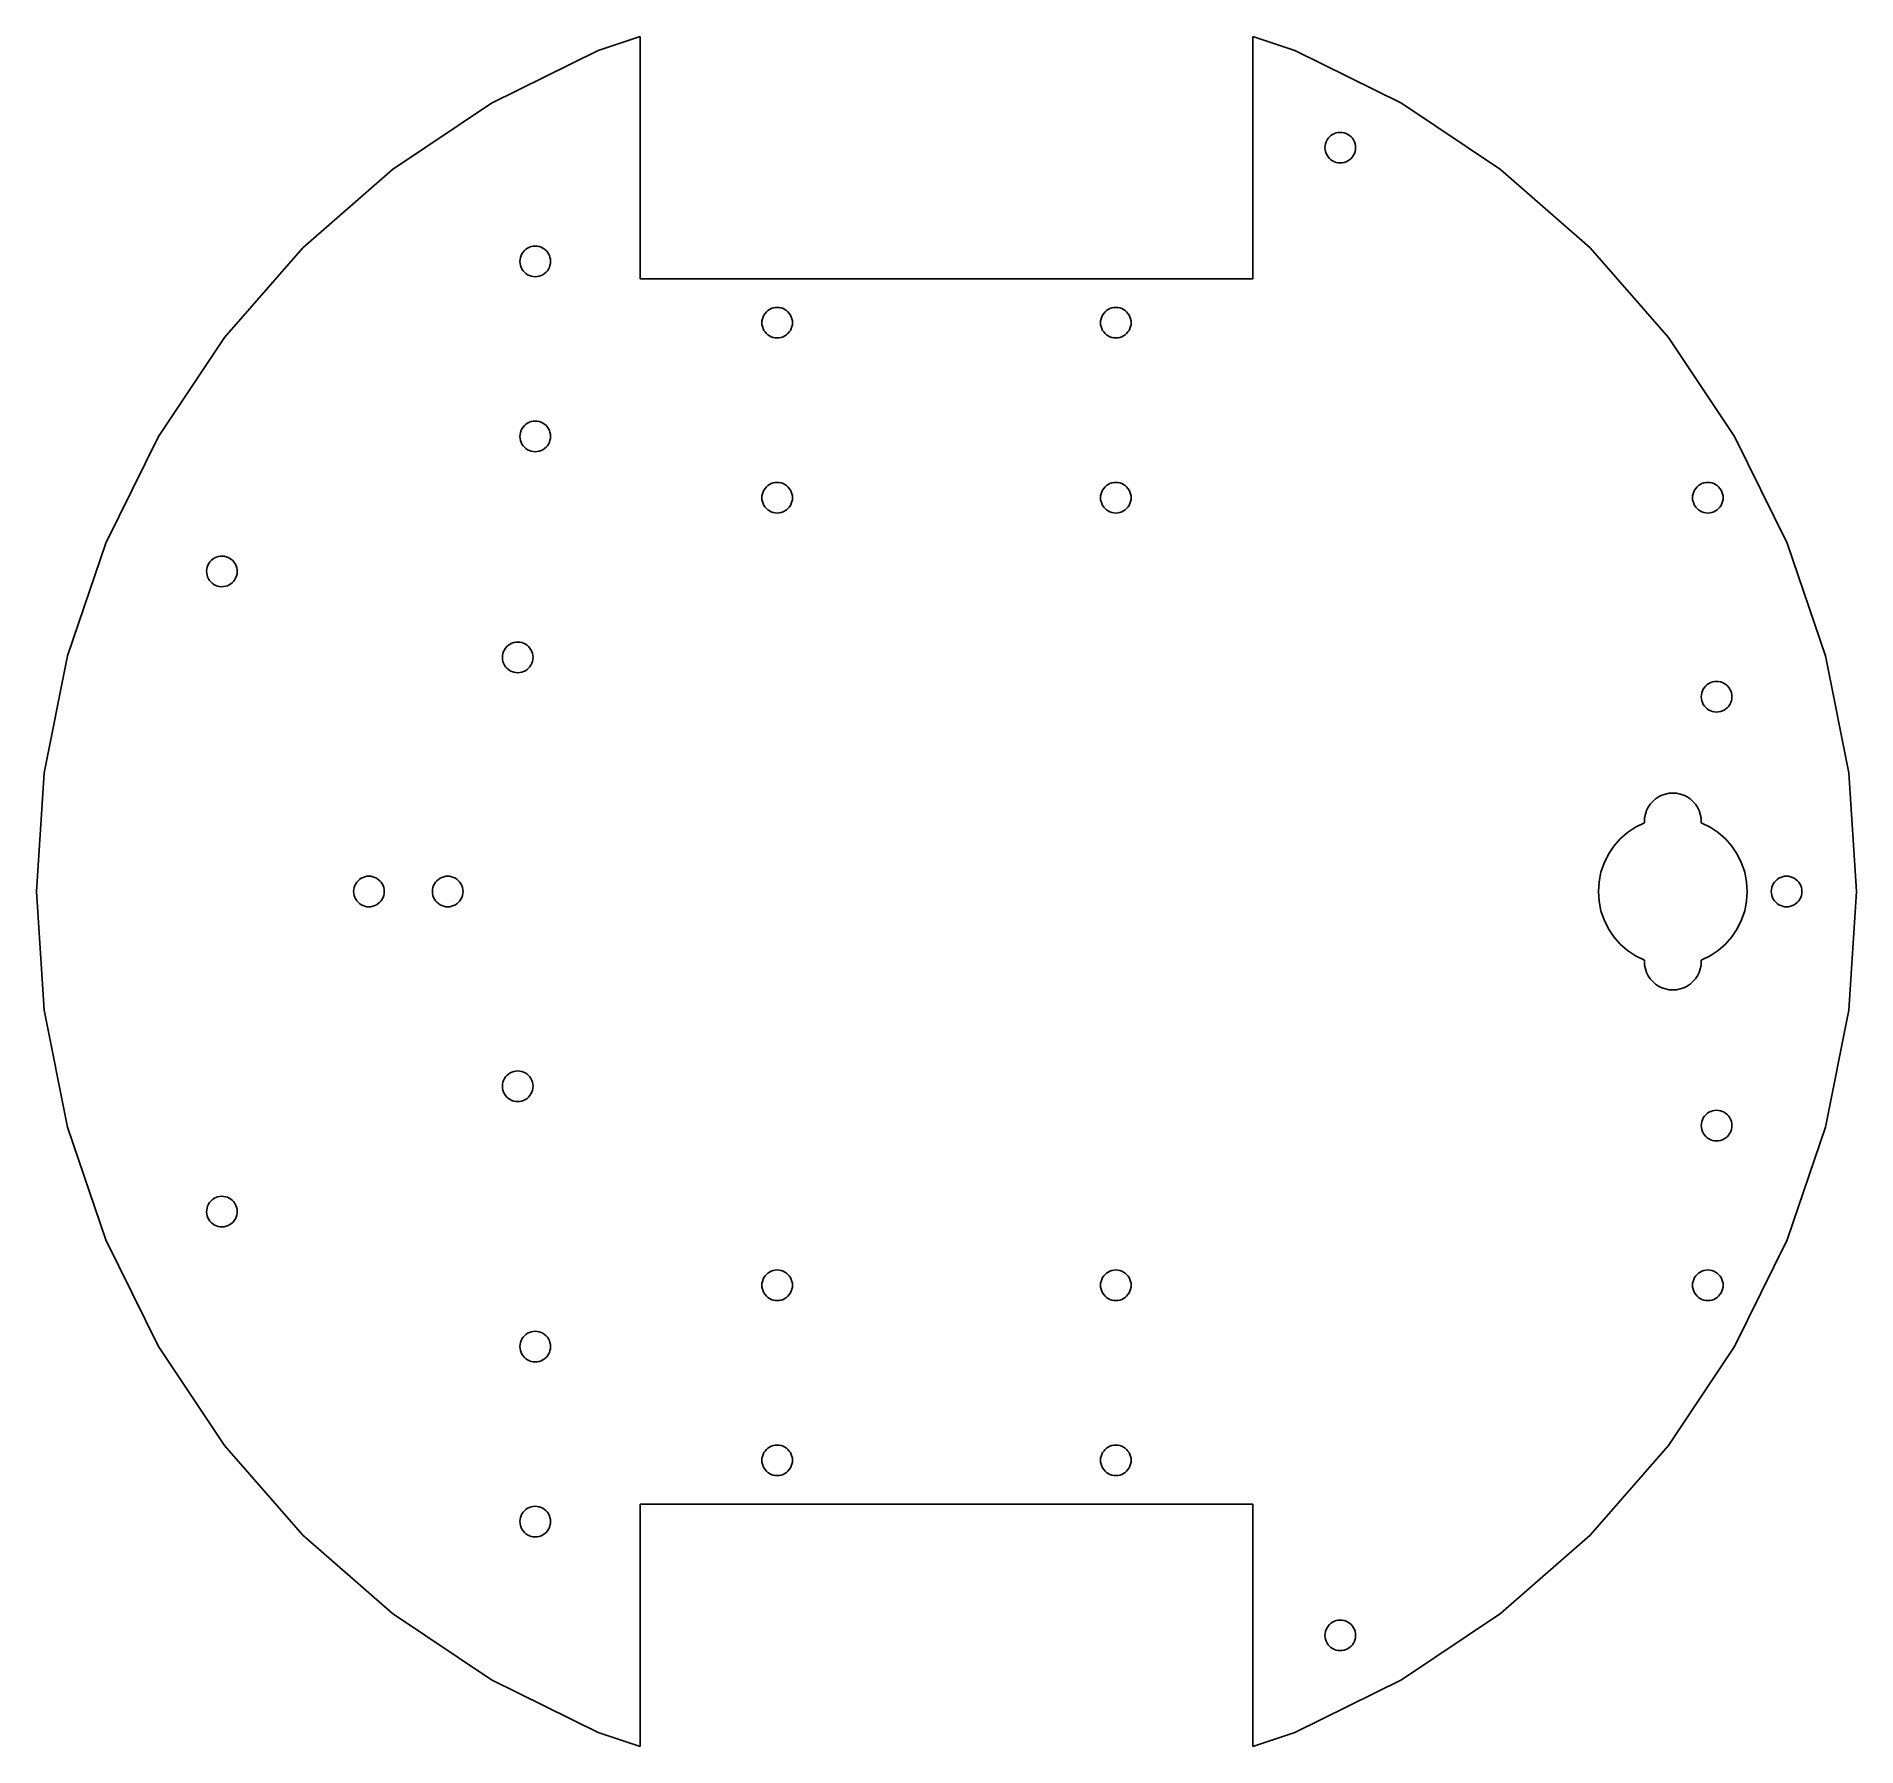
# Model space of a CAD drawing. Header units: metres. Extents: x -104 to 104, y -98 to 98.
import ezdxf

# ---------------------------------------------------------------- set-up
doc = ezdxf.new("R2010")
doc.units = ezdxf.units.M

msp = doc.modelspace()

# ---------------------------------------------------------------- linework, layer by layer
for p, q in [((-39.7991, 96.0835), (-52, 90.0666)), ((-35, 97.7125), (-39.7991, 96.0835)), ((-35, 70), (-35, 97.7125)), ((39.7991, 96.0835), (35, 97.7125)), ((35, 97.7125), (35, 70)), ((52, 90.0666), (39.7991, 96.0835)), ((-52, 90.0666), (-63.3112, 82.5087)), ((63.3112, 82.5087), (52, 90.0666)), ((43.265, 85.2284), (43.3096, 85.4529)), ((43.3096, 85.4529), (43.3832, 85.6697)), ((43.3832, 85.6697), (43.4845, 85.875)), ((43.4845, 85.875), (43.6116, 86.0653)), ((43.6116, 86.0653), (43.7626, 86.2374)), ((43.7626, 86.2374), (43.9347, 86.3884)), ((43.9347, 86.3884), (44.125, 86.5155)), ((44.125, 86.5155), (44.3303, 86.6168)), ((44.3303, 86.6168), (44.5471, 86.6904)), ((44.5471, 86.6904), (44.7716, 86.735)), ((44.7716, 86.735), (45, 86.75)), ((45, 86.75), (45.2284, 86.735)), ((45.2284, 86.735), (45.4529, 86.6904)), ((45.4529, 86.6904), (45.6697, 86.6168)), ((45.6697, 86.6168), (45.875, 86.5155)), ((45.875, 86.5155), (46.0653, 86.3884)), ((46.0653, 86.3884), (46.2374, 86.2374)), ((46.2374, 86.2374), (46.3884, 86.0653)), ((46.3884, 86.0653), (46.5155, 85.875)), ((46.5155, 85.875), (46.6168, 85.6697)), ((46.6168, 85.6697), (46.6904, 85.4529)), ((46.6904, 85.4529), (46.735, 85.2284)), ((43.25, 85), (43.265, 85.2284)), ((43.265, 84.7716), (43.25, 85)), ((43.3096, 84.5471), (43.265, 84.7716)), ((43.3832, 84.3303), (43.3096, 84.5471)), ((43.4845, 84.125), (43.3832, 84.3303)), ((43.6116, 83.9347), (43.4845, 84.125)), ((43.7626, 83.7626), (43.6116, 83.9347)), ((43.9347, 83.6116), (43.7626, 83.7626)), ((44.125, 83.4845), (43.9347, 83.6116)), ((44.3303, 83.3832), (44.125, 83.4845)), ((44.5471, 83.3096), (44.3303, 83.3832)), ((44.7716, 83.265), (44.5471, 83.3096)), ((45, 83.25), (44.7716, 83.265)), ((45.2284, 83.265), (45, 83.25)), ((45.4529, 83.3096), (45.2284, 83.265)), ((45.6697, 83.3832), (45.4529, 83.3096)), ((45.875, 83.4845), (45.6697, 83.3832)), ((46.0653, 83.6116), (45.875, 83.4845)), ((46.2374, 83.7626), (46.0653, 83.6116)), ((46.3884, 83.9347), (46.2374, 83.7626)), ((46.5155, 84.125), (46.3884, 83.9347)), ((46.6168, 84.3303), (46.5155, 84.125)), ((46.6904, 84.5471), (46.6168, 84.3303)), ((46.735, 84.7716), (46.6904, 84.5471)), ((46.735, 85.2284), (46.75, 85)), ((46.75, 85), (46.735, 84.7716)), ((-63.3112, 82.5087), (-73.5391, 73.5391)), ((73.5391, 73.5391), (63.3112, 82.5087)), ((-73.5391, 73.5391), (-82.5087, 63.3112)), ((-48.6168, 72.6697), (-48.5155, 72.875)), ((-48.5155, 72.875), (-48.3884, 73.0653)), ((-48.3884, 73.0653), (-48.2374, 73.2374)), ((-48.2374, 73.2374), (-48.0653, 73.3884)), ((-48.0653, 73.3884), (-47.875, 73.5155)), ((-47.875, 73.5155), (-47.6697, 73.6168)), ((-47.6697, 73.6168), (-47.4529, 73.6904)), ((-47.4529, 73.6904), (-47.2284, 73.735)), ((-47.2284, 73.735), (-47, 73.75)), ((-47, 73.75), (-46.7716, 73.735)), ((-46.7716, 73.735), (-46.5471, 73.6904)), ((-46.5471, 73.6904), (-46.3303, 73.6168)), ((-46.3303, 73.6168), (-46.125, 73.5155)), ((-46.125, 73.5155), (-45.9347, 73.3884)), ((-45.9347, 73.3884), (-45.7626, 73.2374)), ((-45.7626, 73.2374), (-45.6116, 73.0653)), ((-45.6116, 73.0653), (-45.4845, 72.875)), ((-45.4845, 72.875), (-45.3832, 72.6697)), ((82.5087, 63.3112), (73.5391, 73.5391)), ((-48.75, 72), (-48.735, 72.2284)), ((-48.735, 71.7716), (-48.75, 72)), ((-48.735, 72.2284), (-48.6904, 72.4529)), ((-48.6904, 71.5471), (-48.735, 71.7716)), ((-48.6904, 72.4529), (-48.6168, 72.6697)), ((-48.6168, 71.3303), (-48.6904, 71.5471)), ((-48.5155, 71.125), (-48.6168, 71.3303)), ((-48.3884, 70.9347), (-48.5155, 71.125)), ((-48.2374, 70.7626), (-48.3884, 70.9347)), ((-48.0653, 70.6116), (-48.2374, 70.7626)), ((-45.7626, 70.7626), (-45.9347, 70.6116)), ((-45.6116, 70.9347), (-45.7626, 70.7626)), ((-45.4845, 71.125), (-45.6116, 70.9347)), ((-45.3832, 71.3303), (-45.4845, 71.125)), ((-45.3832, 72.6697), (-45.3096, 72.4529)), ((-45.3096, 71.5471), (-45.3832, 71.3303)), ((-45.3096, 72.4529), (-45.265, 72.2284)), ((-45.265, 71.7716), (-45.3096, 71.5471)), ((-45.265, 72.2284), (-45.25, 72)), ((-45.25, 72), (-45.265, 71.7716)), ((-47.875, 70.4845), (-48.0653, 70.6116)), ((-47.6697, 70.3832), (-47.875, 70.4845)), ((-47.4529, 70.3096), (-47.6697, 70.3832)), ((-47.2284, 70.265), (-47.4529, 70.3096)), ((-47, 70.25), (-47.2284, 70.265)), ((-46.7716, 70.265), (-47, 70.25)), ((-46.5471, 70.3096), (-46.7716, 70.265)), ((-46.3303, 70.3832), (-46.5471, 70.3096)), ((-46.125, 70.4845), (-46.3303, 70.3832)), ((-45.9347, 70.6116), (-46.125, 70.4845)), ((35, 70), (-35, 70)), ((-20.225, 66.5155), (-20.0197, 66.6168)), ((-20.0197, 66.6168), (-19.8029, 66.6904)), ((-19.8029, 66.6904), (-19.5784, 66.735)), ((-19.5784, 66.735), (-19.35, 66.75)), ((-19.35, 66.75), (-19.1216, 66.735)), ((-19.1216, 66.735), (-18.8971, 66.6904)), ((-18.8971, 66.6904), (-18.6803, 66.6168)), ((-18.6803, 66.6168), (-18.475, 66.5155)), ((18.475, 66.5155), (18.6803, 66.6168)), ((18.6803, 66.6168), (18.8971, 66.6904)), ((18.8971, 66.6904), (19.1216, 66.735)), ((19.1216, 66.735), (19.35, 66.75)), ((19.35, 66.75), (19.5784, 66.735)), ((19.5784, 66.735), (19.8029, 66.6904)), ((19.8029, 66.6904), (20.0197, 66.6168)), ((20.0197, 66.6168), (20.225, 66.5155)), ((-21.1, 65), (-21.085, 65.2284)), ((-21.085, 64.7716), (-21.1, 65)), ((-21.085, 65.2284), (-21.0404, 65.4529)), ((-21.0404, 64.5471), (-21.085, 64.7716)), ((-21.0404, 65.4529), (-20.9668, 65.6697)), ((-20.9668, 64.3303), (-21.0404, 64.5471)), ((-20.9668, 65.6697), (-20.8655, 65.875)), ((-20.8655, 65.875), (-20.7384, 66.0653)), ((-20.7384, 66.0653), (-20.5874, 66.2374)), ((-20.5874, 66.2374), (-20.4153, 66.3884)), ((-20.4153, 66.3884), (-20.225, 66.5155)), ((-18.475, 66.5155), (-18.2847, 66.3884)), ((-18.2847, 66.3884), (-18.1126, 66.2374)), ((-18.1126, 66.2374), (-17.9616, 66.0653)), ((-17.9616, 66.0653), (-17.8345, 65.875)), ((-17.8345, 65.875), (-17.7332, 65.6697)), ((-17.7332, 65.6697), (-17.6596, 65.4529)), ((-17.6596, 64.5471), (-17.7332, 64.3303)), ((-17.6596, 65.4529), (-17.615, 65.2284)), ((-17.615, 64.7716), (-17.6596, 64.5471)), ((-17.615, 65.2284), (-17.6, 65)), ((-17.6, 65), (-17.615, 64.7716)), ((17.6, 65), (17.615, 65.2284)), ((17.615, 64.7716), (17.6, 65)), ((17.615, 65.2284), (17.6596, 65.4529)), ((17.6596, 64.5471), (17.615, 64.7716)), ((17.6596, 65.4529), (17.7332, 65.6697)), ((17.7332, 64.3303), (17.6596, 64.5471)), ((17.7332, 65.6697), (17.8345, 65.875)), ((17.8345, 65.875), (17.9616, 66.0653)), ((17.9616, 66.0653), (18.1126, 66.2374)), ((18.1126, 66.2374), (18.2847, 66.3884)), ((18.2847, 66.3884), (18.475, 66.5155)), ((20.225, 66.5155), (20.4153, 66.3884)), ((20.4153, 66.3884), (20.5874, 66.2374)), ((20.5874, 66.2374), (20.7384, 66.0653)), ((20.7384, 66.0653), (20.8655, 65.875)), ((20.8655, 65.875), (20.9668, 65.6697)), ((20.9668, 65.6697), (21.0404, 65.4529)), ((21.0404, 64.5471), (20.9668, 64.3303)), ((21.0404, 65.4529), (21.085, 65.2284)), ((21.085, 64.7716), (21.0404, 64.5471)), ((21.085, 65.2284), (21.1, 65)), ((21.1, 65), (21.085, 64.7716)), ((-82.5087, 63.3112), (-90.0666, 52)), ((-20.8655, 64.125), (-20.9668, 64.3303)), ((-20.7384, 63.9347), (-20.8655, 64.125)), ((-20.5874, 63.7626), (-20.7384, 63.9347)), ((-20.4153, 63.6116), (-20.5874, 63.7626)), ((-20.225, 63.4845), (-20.4153, 63.6116)), ((-20.0197, 63.3832), (-20.225, 63.4845)), ((-19.8029, 63.3096), (-20.0197, 63.3832)), ((-19.5784, 63.265), (-19.8029, 63.3096)), ((-19.35, 63.25), (-19.5784, 63.265)), ((-19.1216, 63.265), (-19.35, 63.25)), ((-18.8971, 63.3096), (-19.1216, 63.265)), ((-18.6803, 63.3832), (-18.8971, 63.3096)), ((-18.475, 63.4845), (-18.6803, 63.3832)), ((-18.2847, 63.6116), (-18.475, 63.4845)), ((-18.1126, 63.7626), (-18.2847, 63.6116)), ((-17.9616, 63.9347), (-18.1126, 63.7626)), ((-17.8345, 64.125), (-17.9616, 63.9347)), ((-17.7332, 64.3303), (-17.8345, 64.125)), ((17.8345, 64.125), (17.7332, 64.3303)), ((17.9616, 63.9347), (17.8345, 64.125)), ((18.1126, 63.7626), (17.9616, 63.9347)), ((18.2847, 63.6116), (18.1126, 63.7626)), ((18.475, 63.4845), (18.2847, 63.6116)), ((18.6803, 63.3832), (18.475, 63.4845)), ((18.8971, 63.3096), (18.6803, 63.3832)), ((19.1216, 63.265), (18.8971, 63.3096)), ((19.35, 63.25), (19.1216, 63.265)), ((19.5784, 63.265), (19.35, 63.25)), ((19.8029, 63.3096), (19.5784, 63.265)), ((20.0197, 63.3832), (19.8029, 63.3096)), ((20.225, 63.4845), (20.0197, 63.3832)), ((20.4153, 63.6116), (20.225, 63.4845)), ((20.5874, 63.7626), (20.4153, 63.6116)), ((20.7384, 63.9347), (20.5874, 63.7626)), ((20.8655, 64.125), (20.7384, 63.9347)), ((20.9668, 64.3303), (20.8655, 64.125)), ((90.0666, 52), (82.5087, 63.3112)), ((-90.0666, 52), (-96.0835, 39.7991)), ((-48.75, 52), (-48.735, 52.2284)), ((-48.735, 51.7716), (-48.75, 52)), ((-48.735, 52.2284), (-48.6904, 52.4529)), ((-48.6904, 52.4529), (-48.6168, 52.6697)), ((-48.6168, 52.6697), (-48.5155, 52.875)), ((-48.5155, 52.875), (-48.3884, 53.0653)), ((-48.3884, 53.0653), (-48.2374, 53.2374)), ((-48.2374, 53.2374), (-48.0653, 53.3884)), ((-48.0653, 53.3884), (-47.875, 53.5155)), ((-47.875, 53.5155), (-47.6697, 53.6168)), ((-47.6697, 53.6168), (-47.4529, 53.6904)), ((-47.4529, 53.6904), (-47.2284, 53.735)), ((-47.2284, 53.735), (-47, 53.75)), ((-47, 53.75), (-46.7716, 53.735)), ((-46.7716, 53.735), (-46.5471, 53.6904)), ((-46.5471, 53.6904), (-46.3303, 53.6168)), ((-46.3303, 53.6168), (-46.125, 53.5155)), ((-46.125, 53.5155), (-45.9347, 53.3884)), ((-45.9347, 53.3884), (-45.7626, 53.2374)), ((-45.7626, 53.2374), (-45.6116, 53.0653)), ((-45.6116, 53.0653), (-45.4845, 52.875)), ((-45.4845, 52.875), (-45.3832, 52.6697)), ((-45.3832, 52.6697), (-45.3096, 52.4529)), ((-45.3096, 52.4529), (-45.265, 52.2284)), ((-45.265, 52.2284), (-45.25, 52)), ((-45.25, 52), (-45.265, 51.7716)), ((96.0835, 39.7991), (90.0666, 52)), ((-48.6904, 51.5471), (-48.735, 51.7716)), ((-48.6168, 51.3303), (-48.6904, 51.5471)), ((-48.5155, 51.125), (-48.6168, 51.3303)), ((-48.3884, 50.9347), (-48.5155, 51.125)), ((-48.2374, 50.7626), (-48.3884, 50.9347)), ((-48.0653, 50.6116), (-48.2374, 50.7626)), ((-47.875, 50.4845), (-48.0653, 50.6116)), ((-47.6697, 50.3832), (-47.875, 50.4845)), ((-47.4529, 50.3096), (-47.6697, 50.3832)), ((-47.2284, 50.265), (-47.4529, 50.3096)), ((-47, 50.25), (-47.2284, 50.265)), ((-46.7716, 50.265), (-47, 50.25)), ((-46.5471, 50.3096), (-46.7716, 50.265)), ((-46.3303, 50.3832), (-46.5471, 50.3096)), ((-46.125, 50.4845), (-46.3303, 50.3832)), ((-45.9347, 50.6116), (-46.125, 50.4845)), ((-45.7626, 50.7626), (-45.9347, 50.6116)), ((-45.6116, 50.9347), (-45.7626, 50.7626)), ((-45.4845, 51.125), (-45.6116, 50.9347)), ((-45.3832, 51.3303), (-45.4845, 51.125)), ((-45.3096, 51.5471), (-45.3832, 51.3303)), ((-45.265, 51.7716), (-45.3096, 51.5471)), ((-20.9668, 45.6697), (-20.8655, 45.875)), ((-20.8655, 45.875), (-20.7384, 46.0653)), ((-20.7384, 46.0653), (-20.5874, 46.2374)), ((-20.5874, 46.2374), (-20.4153, 46.3884)), ((-20.4153, 46.3884), (-20.225, 46.5155)), ((-20.225, 46.5155), (-20.0197, 46.6168)), ((-20.0197, 46.6168), (-19.8029, 46.6904)), ((-19.8029, 46.6904), (-19.5784, 46.735)), ((-19.5784, 46.735), (-19.35, 46.75)), ((-19.35, 46.75), (-19.1216, 46.735)), ((-19.1216, 46.735), (-18.8971, 46.6904)), ((-18.8971, 46.6904), (-18.6803, 46.6168)), ((-18.6803, 46.6168), (-18.475, 46.5155)), ((-18.475, 46.5155), (-18.2847, 46.3884)), ((-18.2847, 46.3884), (-18.1126, 46.2374)), ((-18.1126, 46.2374), (-17.9616, 46.0653)), ((-17.9616, 46.0653), (-17.8345, 45.875)), ((-17.8345, 45.875), (-17.7332, 45.6697)), ((17.7332, 45.6697), (17.8345, 45.875)), ((17.8345, 45.875), (17.9616, 46.0653)), ((17.9616, 46.0653), (18.1126, 46.2374)), ((18.1126, 46.2374), (18.2847, 46.3884)), ((18.2847, 46.3884), (18.475, 46.5155)), ((18.475, 46.5155), (18.6803, 46.6168)), ((18.6803, 46.6168), (18.8971, 46.6904)), ((18.8971, 46.6904), (19.1216, 46.735)), ((19.1216, 46.735), (19.35, 46.75)), ((19.35, 46.75), (19.5784, 46.735)), ((19.5784, 46.735), (19.8029, 46.6904)), ((19.8029, 46.6904), (20.0197, 46.6168)), ((20.0197, 46.6168), (20.225, 46.5155)), ((20.225, 46.5155), (20.4153, 46.3884)), ((20.4153, 46.3884), (20.5874, 46.2374)), ((20.5874, 46.2374), (20.7384, 46.0653)), ((20.7384, 46.0653), (20.8655, 45.875)), ((20.8655, 45.875), (20.9668, 45.6697)), ((85.3832, 45.6697), (85.4845, 45.875)), ((85.4845, 45.875), (85.6116, 46.0653)), ((85.6116, 46.0653), (85.7626, 46.2374)), ((85.7626, 46.2374), (85.9347, 46.3884)), ((85.9347, 46.3884), (86.125, 46.5155)), ((86.125, 46.5155), (86.3303, 46.6168)), ((86.3303, 46.6168), (86.5471, 46.6904)), ((86.5471, 46.6904), (86.7716, 46.735)), ((86.7716, 46.735), (87, 46.75)), ((87, 46.75), (87.2284, 46.735)), ((87.2284, 46.735), (87.4529, 46.6904)), ((87.4529, 46.6904), (87.6697, 46.6168)), ((87.6697, 46.6168), (87.875, 46.5155)), ((87.875, 46.5155), (88.0653, 46.3884)), ((88.0653, 46.3884), (88.2374, 46.2374)), ((88.2374, 46.2374), (88.3884, 46.0653)), ((88.3884, 46.0653), (88.5155, 45.875)), ((88.5155, 45.875), (88.6168, 45.6697)), ((-21.1, 45), (-21.085, 45.2284)), ((-21.085, 44.7716), (-21.1, 45)), ((-21.085, 45.2284), (-21.0404, 45.4529)), ((-21.0404, 44.5471), (-21.085, 44.7716)), ((-21.0404, 45.4529), (-20.9668, 45.6697)), ((-20.9668, 44.3303), (-21.0404, 44.5471)), ((-20.8655, 44.125), (-20.9668, 44.3303)), ((-20.7384, 43.9347), (-20.8655, 44.125)), ((-20.5874, 43.7626), (-20.7384, 43.9347)), ((-20.4153, 43.6116), (-20.5874, 43.7626)), ((-18.1126, 43.7626), (-18.2847, 43.6116)), ((-17.9616, 43.9347), (-18.1126, 43.7626)), ((-17.8345, 44.125), (-17.9616, 43.9347)), ((-17.7332, 44.3303), (-17.8345, 44.125)), ((-17.7332, 45.6697), (-17.6596, 45.4529)), ((-17.6596, 44.5471), (-17.7332, 44.3303)), ((-17.6596, 45.4529), (-17.615, 45.2284)), ((-17.615, 44.7716), (-17.6596, 44.5471)), ((-17.615, 45.2284), (-17.6, 45)), ((-17.6, 45), (-17.615, 44.7716)), ((17.6, 45), (17.615, 45.2284)), ((17.615, 44.7716), (17.6, 45)), ((17.615, 45.2284), (17.6596, 45.4529)), ((17.6596, 44.5471), (17.615, 44.7716)), ((17.6596, 45.4529), (17.7332, 45.6697)), ((17.7332, 44.3303), (17.6596, 44.5471)), ((17.8345, 44.125), (17.7332, 44.3303)), ((17.9616, 43.9347), (17.8345, 44.125)), ((18.1126, 43.7626), (17.9616, 43.9347)), ((18.2847, 43.6116), (18.1126, 43.7626)), ((20.5874, 43.7626), (20.4153, 43.6116)), ((20.7384, 43.9347), (20.5874, 43.7626)), ((20.8655, 44.125), (20.7384, 43.9347)), ((20.9668, 44.3303), (20.8655, 44.125)), ((20.9668, 45.6697), (21.0404, 45.4529)), ((21.0404, 44.5471), (20.9668, 44.3303)), ((21.0404, 45.4529), (21.085, 45.2284)), ((21.085, 44.7716), (21.0404, 44.5471)), ((21.085, 45.2284), (21.1, 45)), ((21.1, 45), (21.085, 44.7716)), ((85.25, 45), (85.265, 45.2284)), ((85.265, 44.7716), (85.25, 45)), ((85.265, 45.2284), (85.3096, 45.4529)), ((85.3096, 44.5471), (85.265, 44.7716)), ((85.3096, 45.4529), (85.3832, 45.6697)), ((85.3832, 44.3303), (85.3096, 44.5471)), ((85.4845, 44.125), (85.3832, 44.3303)), ((85.6116, 43.9347), (85.4845, 44.125)), ((85.7626, 43.7626), (85.6116, 43.9347)), ((85.9347, 43.6116), (85.7626, 43.7626)), ((88.2374, 43.7626), (88.0653, 43.6116)), ((88.3884, 43.9347), (88.2374, 43.7626)), ((88.5155, 44.125), (88.3884, 43.9347)), ((88.6168, 44.3303), (88.5155, 44.125)), ((88.6168, 45.6697), (88.6904, 45.4529)), ((88.6904, 44.5471), (88.6168, 44.3303)), ((88.6904, 45.4529), (88.735, 45.2284)), ((88.735, 44.7716), (88.6904, 44.5471)), ((88.735, 45.2284), (88.75, 45)), ((88.75, 45), (88.735, 44.7716)), ((-20.225, 43.4845), (-20.4153, 43.6116)), ((-20.0197, 43.3832), (-20.225, 43.4845)), ((-19.8029, 43.3096), (-20.0197, 43.3832)), ((-19.5784, 43.265), (-19.8029, 43.3096)), ((-19.35, 43.25), (-19.5784, 43.265)), ((-19.1216, 43.265), (-19.35, 43.25)), ((-18.8971, 43.3096), (-19.1216, 43.265)), ((-18.6803, 43.3832), (-18.8971, 43.3096)), ((-18.475, 43.4845), (-18.6803, 43.3832)), ((-18.2847, 43.6116), (-18.475, 43.4845)), ((18.475, 43.4845), (18.2847, 43.6116)), ((18.6803, 43.3832), (18.475, 43.4845)), ((18.8971, 43.3096), (18.6803, 43.3832)), ((19.1216, 43.265), (18.8971, 43.3096)), ((19.35, 43.25), (19.1216, 43.265)), ((19.5784, 43.265), (19.35, 43.25)), ((19.8029, 43.3096), (19.5784, 43.265)), ((20.0197, 43.3832), (19.8029, 43.3096)), ((20.225, 43.4845), (20.0197, 43.3832)), ((20.4153, 43.6116), (20.225, 43.4845)), ((86.125, 43.4845), (85.9347, 43.6116)), ((86.3303, 43.3832), (86.125, 43.4845)), ((86.5471, 43.3096), (86.3303, 43.3832)), ((86.7716, 43.265), (86.5471, 43.3096)), ((87, 43.25), (86.7716, 43.265)), ((87.2284, 43.265), (87, 43.25)), ((87.4529, 43.3096), (87.2284, 43.265)), ((87.6697, 43.3832), (87.4529, 43.3096)), ((87.875, 43.4845), (87.6697, 43.3832)), ((88.0653, 43.6116), (87.875, 43.4845)), ((-96.0835, 39.7991), (-100.456, 26.9172)), ((100.456, 26.9172), (96.0835, 39.7991)), ((-84.4013, 37.2882), (-84.2947, 37.4908)), ((-84.2947, 37.4908), (-84.1626, 37.6777)), ((-84.1626, 37.6777), (-84.0072, 37.8458)), ((-84.0072, 37.8458), (-83.8312, 37.9922)), ((-83.8312, 37.9922), (-83.6376, 38.1144)), ((-83.6376, 38.1144), (-83.4297, 38.2102)), ((-83.4297, 38.2102), (-83.2111, 38.2781)), ((-83.2111, 38.2781), (-82.9855, 38.3168)), ((-82.9855, 38.3168), (-82.7568, 38.3258)), ((-82.7568, 38.3258), (-82.5288, 38.3049)), ((-82.5288, 38.3049), (-82.3056, 38.2544)), ((-82.3056, 38.2544), (-82.0908, 38.1751)), ((-82.0908, 38.1751), (-81.8882, 38.0685)), ((-81.8882, 38.0685), (-81.7013, 37.9364)), ((-81.7013, 37.9364), (-81.5332, 37.781)), ((-81.5332, 37.781), (-81.3868, 37.605)), ((-81.3868, 37.605), (-81.2647, 37.4114)), ((-84.552, 36.6222), (-84.531, 36.8502)), ((-84.543, 36.3935), (-84.552, 36.6222)), ((-84.5042, 36.1679), (-84.543, 36.3935)), ((-84.531, 36.8502), (-84.4805, 37.0734)), ((-84.4364, 35.9493), (-84.5042, 36.1679)), ((-84.4805, 37.0734), (-84.4013, 37.2882)), ((-84.3405, 35.7414), (-84.4364, 35.9493)), ((-84.2184, 35.5478), (-84.3405, 35.7414)), ((-84.072, 35.3718), (-84.2184, 35.5478)), ((-83.9039, 35.2164), (-84.072, 35.3718)), ((-81.4426, 35.4751), (-81.598, 35.307)), ((-81.3105, 35.662), (-81.4426, 35.4751)), ((-81.2039, 35.8646), (-81.3105, 35.662)), ((-81.2647, 37.4114), (-81.1688, 37.2036)), ((-81.1247, 36.0794), (-81.2039, 35.8646)), ((-81.1688, 37.2036), (-81.1009, 36.985)), ((-81.0741, 36.3027), (-81.1247, 36.0794)), ((-81.1009, 36.985), (-81.0622, 36.7593)), ((-81.0532, 36.5306), (-81.0741, 36.3027)), ((-81.0622, 36.7593), (-81.0532, 36.5306)), ((-83.717, 35.0843), (-83.9039, 35.2164)), ((-83.5144, 34.9777), (-83.717, 35.0843)), ((-83.2996, 34.8985), (-83.5144, 34.9777)), ((-83.0764, 34.848), (-83.2996, 34.8985)), ((-82.8484, 34.827), (-83.0764, 34.848)), ((-82.6197, 34.836), (-82.8484, 34.827)), ((-82.3941, 34.8748), (-82.6197, 34.836)), ((-82.1754, 34.9427), (-82.3941, 34.8748)), ((-81.9676, 35.0385), (-82.1754, 34.9427)), ((-81.774, 35.1606), (-81.9676, 35.0385)), ((-81.598, 35.307), (-81.774, 35.1606)), ((-50.735, 26.9784), (-50.6904, 27.2029)), ((-50.6904, 27.2029), (-50.6168, 27.4197)), ((-50.6168, 27.4197), (-50.5155, 27.625)), ((-50.5155, 27.625), (-50.3884, 27.8153)), ((-50.3884, 27.8153), (-50.2374, 27.9874)), ((-50.2374, 27.9874), (-50.0653, 28.1384)), ((-50.0653, 28.1384), (-49.875, 28.2655)), ((-49.875, 28.2655), (-49.6697, 28.3668)), ((-49.6697, 28.3668), (-49.4529, 28.4404)), ((-49.4529, 28.4404), (-49.2284, 28.485)), ((-49.2284, 28.485), (-49, 28.5)), ((-49, 28.5), (-48.7716, 28.485)), ((-48.7716, 28.485), (-48.5471, 28.4404)), ((-48.5471, 28.4404), (-48.3303, 28.3668)), ((-48.3303, 28.3668), (-48.125, 28.2655)), ((-48.125, 28.2655), (-47.9347, 28.1384)), ((-47.9347, 28.1384), (-47.7626, 27.9874)), ((-47.7626, 27.9874), (-47.6116, 27.8153)), ((-47.6116, 27.8153), (-47.4845, 27.625)), ((-47.4845, 27.625), (-47.3832, 27.4197)), ((-47.3832, 27.4197), (-47.3096, 27.2029)), ((-47.3096, 27.2029), (-47.265, 26.9784)), ((-100.456, 26.9172), (-103.11, 13.5747)), ((-50.75, 26.75), (-50.735, 26.9784)), ((-50.735, 26.5216), (-50.75, 26.75)), ((-50.6904, 26.2971), (-50.735, 26.5216)), ((-50.6168, 26.0803), (-50.6904, 26.2971)), ((-50.5155, 25.875), (-50.6168, 26.0803)), ((-50.3884, 25.6847), (-50.5155, 25.875)), ((-50.2374, 25.5126), (-50.3884, 25.6847)), ((-50.0653, 25.3616), (-50.2374, 25.5126)), ((-49.875, 25.2345), (-50.0653, 25.3616)), ((-49.6697, 25.1332), (-49.875, 25.2345)), ((-49.4529, 25.0596), (-49.6697, 25.1332)), ((-49.2284, 25.015), (-49.4529, 25.0596)), ((-49, 25), (-49.2284, 25.015)), ((-48.7716, 25.015), (-49, 25)), ((-48.5471, 25.0596), (-48.7716, 25.015)), ((-48.3303, 25.1332), (-48.5471, 25.0596)), ((-48.125, 25.2345), (-48.3303, 25.1332)), ((-47.9347, 25.3616), (-48.125, 25.2345)), ((-47.7626, 25.5126), (-47.9347, 25.3616)), ((-47.6116, 25.6847), (-47.7626, 25.5126)), ((-47.4845, 25.875), (-47.6116, 25.6847)), ((-47.3832, 26.0803), (-47.4845, 25.875)), ((-47.3096, 26.2971), (-47.3832, 26.0803)), ((-47.265, 26.5216), (-47.3096, 26.2971)), ((-47.265, 26.9784), (-47.25, 26.75)), ((-47.25, 26.75), (-47.265, 26.5216)), ((103.11, 13.5747), (100.456, 26.9172)), ((86.3096, 22.7029), (86.3832, 22.9197)), ((86.3832, 22.9197), (86.4845, 23.125)), ((86.4845, 23.125), (86.6116, 23.3153)), ((86.6116, 23.3153), (86.7626, 23.4874)), ((86.7626, 23.4874), (86.9347, 23.6384)), ((86.9347, 23.6384), (87.125, 23.7655)), ((87.125, 23.7655), (87.3303, 23.8668)), ((87.3303, 23.8668), (87.5471, 23.9404)), ((87.5471, 23.9404), (87.7716, 23.985)), ((87.7716, 23.985), (88, 24)), ((88, 24), (88.2284, 23.985)), ((88.2284, 23.985), (88.4529, 23.9404)), ((88.4529, 23.9404), (88.6697, 23.8668)), ((88.6697, 23.8668), (88.875, 23.7655)), ((88.875, 23.7655), (89.0653, 23.6384)), ((89.0653, 23.6384), (89.2374, 23.4874)), ((89.2374, 23.4874), (89.3884, 23.3153)), ((89.3884, 23.3153), (89.5155, 23.125)), ((89.5155, 23.125), (89.6168, 22.9197)), ((89.6168, 22.9197), (89.6904, 22.7029)), ((86.25, 22.25), (86.265, 22.4784)), ((86.265, 22.0216), (86.25, 22.25)), ((86.265, 22.4784), (86.3096, 22.7029)), ((86.3096, 21.7971), (86.265, 22.0216)), ((86.3832, 21.5803), (86.3096, 21.7971)), ((86.4845, 21.375), (86.3832, 21.5803)), ((86.6116, 21.1847), (86.4845, 21.375)), ((86.7626, 21.0126), (86.6116, 21.1847)), ((86.9347, 20.8616), (86.7626, 21.0126)), ((87.125, 20.7345), (86.9347, 20.8616)), ((89.0653, 20.8616), (88.875, 20.7345)), ((89.2374, 21.0126), (89.0653, 20.8616)), ((89.3884, 21.1847), (89.2374, 21.0126)), ((89.5155, 21.375), (89.3884, 21.1847)), ((89.6168, 21.5803), (89.5155, 21.375)), ((89.6904, 21.7971), (89.6168, 21.5803)), ((89.6904, 22.7029), (89.735, 22.4784)), ((89.735, 22.0216), (89.6904, 21.7971)), ((89.735, 22.4784), (89.75, 22.25)), ((89.75, 22.25), (89.735, 22.0216)), ((87.3303, 20.6332), (87.125, 20.7345)), ((87.5471, 20.5596), (87.3303, 20.6332)), ((87.7716, 20.515), (87.5471, 20.5596)), ((88, 20.5), (87.7716, 20.515)), ((88.2284, 20.515), (88, 20.5)), ((88.4529, 20.5596), (88.2284, 20.515)), ((88.6697, 20.6332), (88.4529, 20.5596)), ((88.875, 20.7345), (88.6697, 20.6332)), ((-103.11, 13.5747), (-104, 0)), ((104, 0), (103.11, 13.5747)), ((80.7019, 10.2981), (81.0215, 10.5784)), ((81.0215, 10.5784), (81.375, 10.8146)), ((81.375, 10.8146), (81.7563, 11.0026)), ((81.7563, 11.0026), (82.1588, 11.1393)), ((82.1588, 11.1393), (82.5758, 11.2222)), ((82.5758, 11.2222), (83, 11.25)), ((83, 11.25), (83.4242, 11.2222)), ((83.4242, 11.2222), (83.8412, 11.1393)), ((83.8412, 11.1393), (84.2437, 11.0026)), ((84.2437, 11.0026), (84.625, 10.8146)), ((84.625, 10.8146), (84.9785, 10.5784)), ((84.9785, 10.5784), (85.2981, 10.2981)), ((79.75, 8), (79.7778, 8.42421)), ((79.7778, 8.42421), (79.8607, 8.84116)), ((79.8607, 8.84116), (79.9974, 9.24372)), ((79.9974, 9.24372), (80.1854, 9.625)), ((80.1854, 9.625), (80.4216, 9.97847)), ((80.4216, 9.97847), (80.7019, 10.2981)), ((85.2981, 10.2981), (85.5784, 9.97847)), ((85.5784, 9.97847), (85.8146, 9.625)), ((85.8146, 9.625), (86.0026, 9.24372)), ((86.0026, 9.24372), (86.1393, 8.84116)), ((86.1393, 8.84116), (86.2222, 8.42421)), ((86.2222, 8.42421), (86.25, 8)), ((76.9896, 6.01041), (77.8255, 6.7435)), ((77.8255, 6.7435), (78.75, 7.36122)), ((78.75, 7.36122), (79.7472, 7.85298)), ((79.7472, 7.85298), (79.7594, 7.85711)), ((79.7594, 7.85711), (79.75, 8)), ((86.25, 8), (86.2406, 7.85711)), ((86.2406, 7.85711), (86.2528, 7.85298)), ((86.2528, 7.85298), (87.25, 7.36122)), ((87.25, 7.36122), (88.1745, 6.7435)), ((88.1745, 6.7435), (89.0104, 6.01041)), ((75.147, 3.25281), (75.6388, 4.25)), ((75.6388, 4.25), (76.2565, 5.17447)), ((76.2565, 5.17447), (76.9896, 6.01041)), ((89.0104, 6.01041), (89.7435, 5.17447)), ((89.7435, 5.17447), (90.3612, 4.25)), ((90.3612, 4.25), (90.853, 3.25281)), ((74.5727, 1.10947), (74.7896, 2.19996)), ((74.7896, 2.19996), (75.147, 3.25281)), ((90.853, 3.25281), (91.2104, 2.19996)), ((91.2104, 2.19996), (91.4273, 1.10947)), ((-104, 0), (-103.11, -13.5747)), ((-67.75, 0), (-67.735, 0.22842)), ((-67.735, -0.22842), (-67.75, 0)), ((-67.735, 0.22842), (-67.6904, 0.45293)), ((-67.6904, 0.45293), (-67.6168, 0.6697)), ((-67.6168, 0.6697), (-67.5155, 0.875)), ((-67.5155, 0.875), (-67.3884, 1.06533)), ((-67.3884, 1.06533), (-67.2374, 1.23744)), ((-67.2374, 1.23744), (-67.0653, 1.38837)), ((-67.0653, 1.38837), (-66.875, 1.51554)), ((-66.875, 1.51554), (-66.6697, 1.61679)), ((-66.6697, 1.61679), (-66.4529, 1.69037)), ((-66.4529, 1.69037), (-66.2284, 1.73503)), ((-66.2284, 1.73503), (-66, 1.75)), ((-66, 1.75), (-65.7716, 1.73503)), ((-65.7716, 1.73503), (-65.5471, 1.69037)), ((-65.5471, 1.69037), (-65.3303, 1.61679)), ((-65.3303, 1.61679), (-65.125, 1.51554)), ((-65.125, 1.51554), (-64.9347, 1.38837)), ((-64.9347, 1.38837), (-64.7626, 1.23744)), ((-64.7626, 1.23744), (-64.6116, 1.06533)), ((-64.6116, 1.06533), (-64.4845, 0.875)), ((-64.4845, 0.875), (-64.3832, 0.6697)), ((-64.3832, 0.6697), (-64.3096, 0.45293)), ((-64.3096, 0.45293), (-64.265, 0.22842)), ((-64.265, 0.22842), (-64.25, 0)), ((-64.25, 0), (-64.265, -0.22842)), ((-58.75, 0), (-58.735, 0.22842)), ((-58.735, -0.22842), (-58.75, 0)), ((-58.735, 0.22842), (-58.6904, 0.45293)), ((-58.6904, 0.45293), (-58.6168, 0.6697)), ((-58.6168, 0.6697), (-58.5155, 0.875)), ((-58.5155, 0.875), (-58.3884, 1.06533)), ((-58.3884, 1.06533), (-58.2374, 1.23744)), ((-58.2374, 1.23744), (-58.0653, 1.38837)), ((-58.0653, 1.38837), (-57.875, 1.51554)), ((-57.875, 1.51554), (-57.6697, 1.61679)), ((-57.6697, 1.61679), (-57.4529, 1.69037)), ((-57.4529, 1.69037), (-57.2284, 1.73503)), ((-57.2284, 1.73503), (-57, 1.75)), ((-57, 1.75), (-56.7716, 1.73503)), ((-56.7716, 1.73503), (-56.5471, 1.69037)), ((-56.5471, 1.69037), (-56.3303, 1.61679)), ((-56.3303, 1.61679), (-56.125, 1.51554)), ((-56.125, 1.51554), (-55.9347, 1.38837)), ((-55.9347, 1.38837), (-55.7626, 1.23744)), ((-55.7626, 1.23744), (-55.6116, 1.06533)), ((-55.6116, 1.06533), (-55.4845, 0.875)), ((-55.4845, 0.875), (-55.3832, 0.6697)), ((-55.3832, 0.6697), (-55.3096, 0.45293)), ((-55.3096, 0.45293), (-55.265, 0.22842)), ((-55.265, 0.22842), (-55.25, 0)), ((-55.25, 0), (-55.265, -0.22842)), ((74.5, 0), (74.5727, 1.10947)), ((74.5727, -1.10947), (74.5, 0)), ((91.4273, 1.10947), (91.5, 0)), ((91.5, 0), (91.4273, -1.10947)), ((94.25, 0), (94.265, 0.22842)), ((94.265, -0.22842), (94.25, 0)), ((94.265, 0.22842), (94.3096, 0.45293)), ((94.3096, 0.45293), (94.3832, 0.6697)), ((94.3832, 0.6697), (94.4845, 0.875)), ((94.4845, 0.875), (94.6116, 1.06533)), ((94.6116, 1.06533), (94.7626, 1.23744)), ((94.7626, 1.23744), (94.9347, 1.38837)), ((94.9347, 1.38837), (95.125, 1.51554)), ((95.125, 1.51554), (95.3303, 1.61679)), ((95.3303, 1.61679), (95.5471, 1.69037)), ((95.5471, 1.69037), (95.7716, 1.73503)), ((95.7716, 1.73503), (96, 1.75)), ((96, 1.75), (96.2284, 1.73503)), ((96.2284, 1.73503), (96.4529, 1.69037)), ((96.4529, 1.69037), (96.6697, 1.61679)), ((96.6697, 1.61679), (96.875, 1.51554)), ((96.875, 1.51554), (97.0653, 1.38837)), ((97.0653, 1.38837), (97.2374, 1.23744)), ((97.2374, 1.23744), (97.3884, 1.06533)), ((97.3884, 1.06533), (97.5155, 0.875)), ((97.5155, 0.875), (97.6168, 0.6697)), ((97.6168, 0.6697), (97.6904, 0.45293)), ((97.6904, 0.45293), (97.735, 0.22842)), ((97.735, 0.22842), (97.75, 0)), ((97.75, 0), (97.735, -0.22842)), ((103.11, -13.5747), (104, 0)), ((-67.6904, -0.45293), (-67.735, -0.22842)), ((-67.6168, -0.6697), (-67.6904, -0.45293)), ((-67.5155, -0.875), (-67.6168, -0.6697)), ((-67.3884, -1.06533), (-67.5155, -0.875)), ((-67.2374, -1.23744), (-67.3884, -1.06533)), ((-67.0653, -1.38837), (-67.2374, -1.23744)), ((-66.875, -1.51554), (-67.0653, -1.38837)), ((-66.6697, -1.61679), (-66.875, -1.51554)), ((-66.4529, -1.69037), (-66.6697, -1.61679)), ((-66.2284, -1.73503), (-66.4529, -1.69037)), ((-66, -1.75), (-66.2284, -1.73503)), ((-65.7716, -1.73503), (-66, -1.75)), ((-65.5471, -1.69037), (-65.7716, -1.73503)), ((-65.3303, -1.61679), (-65.5471, -1.69037)), ((-65.125, -1.51554), (-65.3303, -1.61679)), ((-64.9347, -1.38837), (-65.125, -1.51554)), ((-64.7626, -1.23744), (-64.9347, -1.38837)), ((-64.6116, -1.06533), (-64.7626, -1.23744)), ((-64.4845, -0.875), (-64.6116, -1.06533)), ((-64.3832, -0.6697), (-64.4845, -0.875)), ((-64.3096, -0.45293), (-64.3832, -0.6697)), ((-64.265, -0.22842), (-64.3096, -0.45293)), ((-58.6904, -0.45293), (-58.735, -0.22842)), ((-58.6168, -0.6697), (-58.6904, -0.45293)), ((-58.5155, -0.875), (-58.6168, -0.6697)), ((-58.3884, -1.06533), (-58.5155, -0.875)), ((-58.2374, -1.23744), (-58.3884, -1.06533)), ((-58.0653, -1.38837), (-58.2374, -1.23744)), ((-57.875, -1.51554), (-58.0653, -1.38837)), ((-57.6697, -1.61679), (-57.875, -1.51554)), ((-57.4529, -1.69037), (-57.6697, -1.61679)), ((-57.2284, -1.73503), (-57.4529, -1.69037)), ((-57, -1.75), (-57.2284, -1.73503)), ((-56.7716, -1.73503), (-57, -1.75)), ((-56.5471, -1.69037), (-56.7716, -1.73503)), ((-56.3303, -1.61679), (-56.5471, -1.69037)), ((-56.125, -1.51554), (-56.3303, -1.61679)), ((-55.9347, -1.38837), (-56.125, -1.51554)), ((-55.7626, -1.23744), (-55.9347, -1.38837)), ((-55.6116, -1.06533), (-55.7626, -1.23744)), ((-55.4845, -0.875), (-55.6116, -1.06533)), ((-55.3832, -0.6697), (-55.4845, -0.875)), ((-55.3096, -0.45293), (-55.3832, -0.6697)), ((-55.265, -0.22842), (-55.3096, -0.45293)), ((74.7896, -2.19996), (74.5727, -1.10947)), ((91.4273, -1.10947), (91.2104, -2.19996)), ((94.3096, -0.45293), (94.265, -0.22842)), ((94.3832, -0.6697), (94.3096, -0.45293)), ((94.4845, -0.875), (94.3832, -0.6697)), ((94.6116, -1.06533), (94.4845, -0.875)), ((94.7626, -1.23744), (94.6116, -1.06533)), ((94.9347, -1.38837), (94.7626, -1.23744)), ((95.125, -1.51554), (94.9347, -1.38837)), ((95.3303, -1.61679), (95.125, -1.51554)), ((95.5471, -1.69037), (95.3303, -1.61679)), ((95.7716, -1.73503), (95.5471, -1.69037)), ((96, -1.75), (95.7716, -1.73503)), ((96.2284, -1.73503), (96, -1.75)), ((96.4529, -1.69037), (96.2284, -1.73503)), ((96.6697, -1.61679), (96.4529, -1.69037)), ((96.875, -1.51554), (96.6697, -1.61679)), ((97.0653, -1.38837), (96.875, -1.51554)), ((97.2374, -1.23744), (97.0653, -1.38837)), ((97.3884, -1.06533), (97.2374, -1.23744)), ((97.5155, -0.875), (97.3884, -1.06533)), ((97.6168, -0.6697), (97.5155, -0.875)), ((97.6904, -0.45293), (97.6168, -0.6697)), ((97.735, -0.22842), (97.6904, -0.45293)), ((75.147, -3.25281), (74.7896, -2.19996)), ((75.6388, -4.25), (75.147, -3.25281)), ((90.853, -3.25281), (90.3612, -4.25)), ((91.2104, -2.19996), (90.853, -3.25281)), ((76.2565, -5.17447), (75.6388, -4.25)), ((76.9896, -6.01041), (76.2565, -5.17447)), ((77.8255, -6.7435), (76.9896, -6.01041)), ((89.0104, -6.01041), (88.1745, -6.7435)), ((89.7435, -5.17447), (89.0104, -6.01041)), ((90.3612, -4.25), (89.7435, -5.17447)), ((78.75, -7.36122), (77.8255, -6.7435)), ((79.7472, -7.85298), (78.75, -7.36122)), ((79.7594, -7.85711), (79.7472, -7.85298)), ((79.75, -8), (79.7594, -7.85711)), ((79.7778, -8.42421), (79.75, -8)), ((86.25, -8), (86.2222, -8.42421)), ((86.2528, -7.85298), (86.2406, -7.85711)), ((86.2406, -7.85711), (86.25, -8)), ((87.25, -7.36122), (86.2528, -7.85298)), ((88.1745, -6.7435), (87.25, -7.36122)), ((79.8607, -8.84116), (79.7778, -8.42421)), ((79.9974, -9.24372), (79.8607, -8.84116)), ((80.1854, -9.625), (79.9974, -9.24372)), ((80.4216, -9.97847), (80.1854, -9.625)), ((80.7019, -10.2981), (80.4216, -9.97847)), ((81.0215, -10.5784), (80.7019, -10.2981)), ((85.2981, -10.2981), (84.9785, -10.5784)), ((85.5784, -9.97847), (85.2981, -10.2981)), ((85.8146, -9.625), (85.5784, -9.97847)), ((86.0026, -9.24372), (85.8146, -9.625)), ((86.1393, -8.84116), (86.0026, -9.24372)), ((86.2222, -8.42421), (86.1393, -8.84116)), ((81.375, -10.8146), (81.0215, -10.5784)), ((81.7563, -11.0026), (81.375, -10.8146)), ((82.1588, -11.1393), (81.7563, -11.0026)), ((82.5758, -11.2222), (82.1588, -11.1393)), ((83, -11.25), (82.5758, -11.2222)), ((83.4242, -11.2222), (83, -11.25)), ((83.8412, -11.1393), (83.4242, -11.2222)), ((84.2437, -11.0026), (83.8412, -11.1393)), ((84.625, -10.8146), (84.2437, -11.0026)), ((84.9785, -10.5784), (84.625, -10.8146)), ((-103.11, -13.5747), (-100.456, -26.9172)), ((100.456, -26.9172), (103.11, -13.5747)), ((-50.0653, -20.8616), (-49.875, -20.7345)), ((-49.875, -20.7345), (-49.6697, -20.6332)), ((-49.6697, -20.6332), (-49.4529, -20.5596)), ((-49.4529, -20.5596), (-49.2284, -20.515)), ((-49.2284, -20.515), (-49, -20.5)), ((-49, -20.5), (-48.7716, -20.515)), ((-48.7716, -20.515), (-48.5471, -20.5596)), ((-48.5471, -20.5596), (-48.3303, -20.6332)), ((-48.3303, -20.6332), (-48.125, -20.7345)), ((-48.125, -20.7345), (-47.9347, -20.8616)), ((-50.75, -22.25), (-50.735, -22.0216)), ((-50.735, -22.4784), (-50.75, -22.25)), ((-50.735, -22.0216), (-50.6904, -21.7971)), ((-50.6904, -22.7029), (-50.735, -22.4784)), ((-50.6904, -21.7971), (-50.6168, -21.5803)), ((-50.6168, -22.9197), (-50.6904, -22.7029)), ((-50.6168, -21.5803), (-50.5155, -21.375)), ((-50.5155, -21.375), (-50.3884, -21.1847)), ((-50.3884, -21.1847), (-50.2374, -21.0126)), ((-50.2374, -21.0126), (-50.0653, -20.8616)), ((-47.9347, -20.8616), (-47.7626, -21.0126)), ((-47.7626, -21.0126), (-47.6116, -21.1847)), ((-47.6116, -21.1847), (-47.4845, -21.375)), ((-47.4845, -21.375), (-47.3832, -21.5803)), ((-47.3832, -21.5803), (-47.3096, -21.7971)), ((-47.3096, -22.7029), (-47.3832, -22.9197)), ((-47.3096, -21.7971), (-47.265, -22.0216)), ((-47.265, -22.4784), (-47.3096, -22.7029)), ((-47.265, -22.0216), (-47.25, -22.25)), ((-47.25, -22.25), (-47.265, -22.4784)), ((-50.5155, -23.125), (-50.6168, -22.9197)), ((-50.3884, -23.3153), (-50.5155, -23.125)), ((-50.2374, -23.4874), (-50.3884, -23.3153)), ((-50.0653, -23.6384), (-50.2374, -23.4874)), ((-49.875, -23.7655), (-50.0653, -23.6384)), ((-49.6697, -23.8668), (-49.875, -23.7655)), ((-49.4529, -23.9404), (-49.6697, -23.8668)), ((-49.2284, -23.985), (-49.4529, -23.9404)), ((-49, -24), (-49.2284, -23.985)), ((-48.7716, -23.985), (-49, -24)), ((-48.5471, -23.9404), (-48.7716, -23.985)), ((-48.3303, -23.8668), (-48.5471, -23.9404)), ((-48.125, -23.7655), (-48.3303, -23.8668)), ((-47.9347, -23.6384), (-48.125, -23.7655)), ((-47.7626, -23.4874), (-47.9347, -23.6384)), ((-47.6116, -23.3153), (-47.7626, -23.4874)), ((-47.4845, -23.125), (-47.6116, -23.3153)), ((-47.3832, -22.9197), (-47.4845, -23.125)), ((-100.456, -26.9172), (-96.0835, -39.7991)), ((86.25, -26.75), (86.265, -26.5216)), ((86.265, -26.9784), (86.25, -26.75)), ((86.265, -26.5216), (86.3096, -26.2971)), ((86.3096, -27.2029), (86.265, -26.9784)), ((86.3096, -26.2971), (86.3832, -26.0803)), ((86.3832, -26.0803), (86.4845, -25.875)), ((86.4845, -25.875), (86.6116, -25.6847)), ((86.6116, -25.6847), (86.7626, -25.5126)), ((86.7626, -25.5126), (86.9347, -25.3616)), ((86.9347, -25.3616), (87.125, -25.2345)), ((87.125, -25.2345), (87.3303, -25.1332)), ((87.3303, -25.1332), (87.5471, -25.0596)), ((87.5471, -25.0596), (87.7716, -25.015)), ((87.7716, -25.015), (88, -25)), ((88, -25), (88.2284, -25.015)), ((88.2284, -25.015), (88.4529, -25.0596)), ((88.4529, -25.0596), (88.6697, -25.1332)), ((88.6697, -25.1332), (88.875, -25.2345)), ((88.875, -25.2345), (89.0653, -25.3616)), ((89.0653, -25.3616), (89.2374, -25.5126)), ((89.2374, -25.5126), (89.3884, -25.6847)), ((89.3884, -25.6847), (89.5155, -25.875)), ((89.5155, -25.875), (89.6168, -26.0803)), ((89.6168, -26.0803), (89.6904, -26.2971)), ((89.6904, -26.2971), (89.735, -26.5216)), ((89.735, -26.9784), (89.6904, -27.2029)), ((89.735, -26.5216), (89.75, -26.75)), ((89.75, -26.75), (89.735, -26.9784)), ((96.0835, -39.7991), (100.456, -26.9172)), ((86.3832, -27.4197), (86.3096, -27.2029)), ((86.4845, -27.625), (86.3832, -27.4197)), ((86.6116, -27.8153), (86.4845, -27.625)), ((86.7626, -27.9874), (86.6116, -27.8153)), ((86.9347, -28.1384), (86.7626, -27.9874)), ((87.125, -28.2655), (86.9347, -28.1384)), ((87.3303, -28.3668), (87.125, -28.2655)), ((87.5471, -28.4404), (87.3303, -28.3668)), ((87.7716, -28.485), (87.5471, -28.4404)), ((88, -28.5), (87.7716, -28.485)), ((88.2284, -28.485), (88, -28.5)), ((88.4529, -28.4404), (88.2284, -28.485)), ((88.6697, -28.3668), (88.4529, -28.4404)), ((88.875, -28.2655), (88.6697, -28.3668)), ((89.0653, -28.1384), (88.875, -28.2655)), ((89.2374, -27.9874), (89.0653, -28.1384)), ((89.3884, -27.8153), (89.2374, -27.9874)), ((89.5155, -27.625), (89.3884, -27.8153)), ((89.6168, -27.4197), (89.5155, -27.625)), ((89.6904, -27.2029), (89.6168, -27.4197)), ((-84.072, -35.3718), (-83.9039, -35.2164)), ((-83.9039, -35.2164), (-83.717, -35.0843)), ((-83.717, -35.0843), (-83.5144, -34.9777)), ((-83.5144, -34.9777), (-83.2996, -34.8985)), ((-83.2996, -34.8985), (-83.0764, -34.848)), ((-83.0764, -34.848), (-82.8484, -34.827)), ((-82.8484, -34.827), (-82.6197, -34.836)), ((-82.6197, -34.836), (-82.3941, -34.8748)), ((-82.3941, -34.8748), (-82.1754, -34.9427)), ((-82.1754, -34.9427), (-81.9676, -35.0385)), ((-81.9676, -35.0385), (-81.774, -35.1606)), ((-81.774, -35.1606), (-81.598, -35.307)), ((-81.598, -35.307), (-81.4426, -35.4751)), ((-84.552, -36.6222), (-84.543, -36.3935)), ((-84.531, -36.8502), (-84.552, -36.6222)), ((-84.543, -36.3935), (-84.5042, -36.1679)), ((-84.4805, -37.0734), (-84.531, -36.8502)), ((-84.5042, -36.1679), (-84.4364, -35.9493)), ((-84.4013, -37.2882), (-84.4805, -37.0734)), ((-84.4364, -35.9493), (-84.3405, -35.7414)), ((-84.2947, -37.4908), (-84.4013, -37.2882)), ((-84.3405, -35.7414), (-84.2184, -35.5478)), ((-84.2184, -35.5478), (-84.072, -35.3718)), ((-81.4426, -35.4751), (-81.3105, -35.662)), ((-81.2647, -37.4114), (-81.3868, -37.605)), ((-81.3105, -35.662), (-81.2039, -35.8646)), ((-81.1688, -37.2036), (-81.2647, -37.4114)), ((-81.2039, -35.8646), (-81.1247, -36.0794)), ((-81.1009, -36.985), (-81.1688, -37.2036)), ((-81.1247, -36.0794), (-81.0741, -36.3027)), ((-81.0622, -36.7593), (-81.1009, -36.985)), ((-81.0741, -36.3027), (-81.0532, -36.5306)), ((-81.0532, -36.5306), (-81.0622, -36.7593)), ((-84.1626, -37.6777), (-84.2947, -37.4908)), ((-84.0072, -37.8458), (-84.1626, -37.6777)), ((-83.8312, -37.9922), (-84.0072, -37.8458)), ((-83.6376, -38.1144), (-83.8312, -37.9922)), ((-83.4297, -38.2102), (-83.6376, -38.1144)), ((-83.2111, -38.2781), (-83.4297, -38.2102)), ((-82.9855, -38.3168), (-83.2111, -38.2781)), ((-82.7568, -38.3258), (-82.9855, -38.3168)), ((-82.5288, -38.3049), (-82.7568, -38.3258)), ((-82.3056, -38.2544), (-82.5288, -38.3049)), ((-82.0908, -38.1751), (-82.3056, -38.2544)), ((-81.8882, -38.0685), (-82.0908, -38.1751)), ((-81.7013, -37.9364), (-81.8882, -38.0685)), ((-81.5332, -37.781), (-81.7013, -37.9364)), ((-81.3868, -37.605), (-81.5332, -37.781)), ((-96.0835, -39.7991), (-90.0666, -52)), ((90.0666, -52), (96.0835, -39.7991)), ((-20.5874, -43.7626), (-20.4153, -43.6116)), ((-20.4153, -43.6116), (-20.225, -43.4845)), ((-20.225, -43.4845), (-20.0197, -43.3832)), ((-20.0197, -43.3832), (-19.8029, -43.3096)), ((-19.8029, -43.3096), (-19.5784, -43.265)), ((-19.5784, -43.265), (-19.35, -43.25)), ((-19.35, -43.25), (-19.1216, -43.265)), ((-19.1216, -43.265), (-18.8971, -43.3096)), ((-18.8971, -43.3096), (-18.6803, -43.3832)), ((-18.6803, -43.3832), (-18.475, -43.4845)), ((-18.475, -43.4845), (-18.2847, -43.6116)), ((-18.2847, -43.6116), (-18.1126, -43.7626)), ((18.1126, -43.7626), (18.2847, -43.6116)), ((18.2847, -43.6116), (18.475, -43.4845)), ((18.475, -43.4845), (18.6803, -43.3832)), ((18.6803, -43.3832), (18.8971, -43.3096)), ((18.8971, -43.3096), (19.1216, -43.265)), ((19.1216, -43.265), (19.35, -43.25)), ((19.35, -43.25), (19.5784, -43.265)), ((19.5784, -43.265), (19.8029, -43.3096)), ((19.8029, -43.3096), (20.0197, -43.3832)), ((20.0197, -43.3832), (20.225, -43.4845)), ((20.225, -43.4845), (20.4153, -43.6116)), ((20.4153, -43.6116), (20.5874, -43.7626)), ((85.7626, -43.7626), (85.9347, -43.6116)), ((85.9347, -43.6116), (86.125, -43.4845)), ((86.125, -43.4845), (86.3303, -43.3832)), ((86.3303, -43.3832), (86.5471, -43.3096)), ((86.5471, -43.3096), (86.7716, -43.265)), ((86.7716, -43.265), (87, -43.25)), ((87, -43.25), (87.2284, -43.265)), ((87.2284, -43.265), (87.4529, -43.3096)), ((87.4529, -43.3096), (87.6697, -43.3832)), ((87.6697, -43.3832), (87.875, -43.4845)), ((87.875, -43.4845), (88.0653, -43.6116)), ((88.0653, -43.6116), (88.2374, -43.7626)), ((-21.1, -45), (-21.085, -44.7716)), ((-21.085, -45.2284), (-21.1, -45)), ((-21.085, -44.7716), (-21.0404, -44.5471)), ((-21.0404, -45.4529), (-21.085, -45.2284)), ((-21.0404, -44.5471), (-20.9668, -44.3303)), ((-20.9668, -45.6697), (-21.0404, -45.4529)), ((-20.9668, -44.3303), (-20.8655, -44.125)), ((-20.8655, -45.875), (-20.9668, -45.6697)), ((-20.8655, -44.125), (-20.7384, -43.9347)), ((-20.7384, -43.9347), (-20.5874, -43.7626)), ((-18.1126, -43.7626), (-17.9616, -43.9347)), ((-17.9616, -43.9347), (-17.8345, -44.125)), ((-17.8345, -44.125), (-17.7332, -44.3303)), ((-17.7332, -45.6697), (-17.8345, -45.875)), ((-17.7332, -44.3303), (-17.6596, -44.5471)), ((-17.6596, -45.4529), (-17.7332, -45.6697)), ((-17.6596, -44.5471), (-17.615, -44.7716)), ((-17.615, -45.2284), (-17.6596, -45.4529)), ((-17.615, -44.7716), (-17.6, -45)), ((-17.6, -45), (-17.615, -45.2284)), ((17.6, -45), (17.615, -44.7716)), ((17.615, -45.2284), (17.6, -45)), ((17.615, -44.7716), (17.6596, -44.5471)), ((17.6596, -45.4529), (17.615, -45.2284)), ((17.6596, -44.5471), (17.7332, -44.3303)), ((17.7332, -45.6697), (17.6596, -45.4529)), ((17.7332, -44.3303), (17.8345, -44.125)), ((17.8345, -45.875), (17.7332, -45.6697)), ((17.8345, -44.125), (17.9616, -43.9347)), ((17.9616, -43.9347), (18.1126, -43.7626)), ((20.5874, -43.7626), (20.7384, -43.9347)), ((20.7384, -43.9347), (20.8655, -44.125)), ((20.8655, -44.125), (20.9668, -44.3303)), ((20.9668, -45.6697), (20.8655, -45.875)), ((20.9668, -44.3303), (21.0404, -44.5471)), ((21.0404, -45.4529), (20.9668, -45.6697)), ((21.0404, -44.5471), (21.085, -44.7716)), ((21.085, -45.2284), (21.0404, -45.4529)), ((21.085, -44.7716), (21.1, -45)), ((21.1, -45), (21.085, -45.2284)), ((85.25, -45), (85.265, -44.7716)), ((85.265, -45.2284), (85.25, -45)), ((85.265, -44.7716), (85.3096, -44.5471)), ((85.3096, -45.4529), (85.265, -45.2284)), ((85.3096, -44.5471), (85.3832, -44.3303)), ((85.3832, -45.6697), (85.3096, -45.4529)), ((85.3832, -44.3303), (85.4845, -44.125)), ((85.4845, -45.875), (85.3832, -45.6697)), ((85.4845, -44.125), (85.6116, -43.9347)), ((85.6116, -43.9347), (85.7626, -43.7626)), ((88.2374, -43.7626), (88.3884, -43.9347)), ((88.3884, -43.9347), (88.5155, -44.125)), ((88.5155, -44.125), (88.6168, -44.3303)), ((88.6168, -45.6697), (88.5155, -45.875)), ((88.6168, -44.3303), (88.6904, -44.5471)), ((88.6904, -45.4529), (88.6168, -45.6697)), ((88.6904, -44.5471), (88.735, -44.7716)), ((88.735, -45.2284), (88.6904, -45.4529)), ((88.735, -44.7716), (88.75, -45)), ((88.75, -45), (88.735, -45.2284)), ((-20.7384, -46.0653), (-20.8655, -45.875)), ((-20.5874, -46.2374), (-20.7384, -46.0653)), ((-20.4153, -46.3884), (-20.5874, -46.2374)), ((-20.225, -46.5155), (-20.4153, -46.3884)), ((-20.0197, -46.6168), (-20.225, -46.5155)), ((-19.8029, -46.6904), (-20.0197, -46.6168)), ((-19.5784, -46.735), (-19.8029, -46.6904)), ((-19.35, -46.75), (-19.5784, -46.735)), ((-19.1216, -46.735), (-19.35, -46.75)), ((-18.8971, -46.6904), (-19.1216, -46.735)), ((-18.6803, -46.6168), (-18.8971, -46.6904)), ((-18.475, -46.5155), (-18.6803, -46.6168)), ((-18.2847, -46.3884), (-18.475, -46.5155)), ((-18.1126, -46.2374), (-18.2847, -46.3884)), ((-17.9616, -46.0653), (-18.1126, -46.2374)), ((-17.8345, -45.875), (-17.9616, -46.0653)), ((17.9616, -46.0653), (17.8345, -45.875)), ((18.1126, -46.2374), (17.9616, -46.0653)), ((18.2847, -46.3884), (18.1126, -46.2374)), ((18.475, -46.5155), (18.2847, -46.3884)), ((18.6803, -46.6168), (18.475, -46.5155)), ((18.8971, -46.6904), (18.6803, -46.6168)), ((19.1216, -46.735), (18.8971, -46.6904)), ((19.35, -46.75), (19.1216, -46.735)), ((19.5784, -46.735), (19.35, -46.75)), ((19.8029, -46.6904), (19.5784, -46.735)), ((20.0197, -46.6168), (19.8029, -46.6904)), ((20.225, -46.5155), (20.0197, -46.6168)), ((20.4153, -46.3884), (20.225, -46.5155)), ((20.5874, -46.2374), (20.4153, -46.3884)), ((20.7384, -46.0653), (20.5874, -46.2374)), ((20.8655, -45.875), (20.7384, -46.0653)), ((85.6116, -46.0653), (85.4845, -45.875)), ((85.7626, -46.2374), (85.6116, -46.0653)), ((85.9347, -46.3884), (85.7626, -46.2374)), ((86.125, -46.5155), (85.9347, -46.3884)), ((86.3303, -46.6168), (86.125, -46.5155)), ((86.5471, -46.6904), (86.3303, -46.6168)), ((86.7716, -46.735), (86.5471, -46.6904)), ((87, -46.75), (86.7716, -46.735)), ((87.2284, -46.735), (87, -46.75)), ((87.4529, -46.6904), (87.2284, -46.735)), ((87.6697, -46.6168), (87.4529, -46.6904)), ((87.875, -46.5155), (87.6697, -46.6168)), ((88.0653, -46.3884), (87.875, -46.5155)), ((88.2374, -46.2374), (88.0653, -46.3884)), ((88.3884, -46.0653), (88.2374, -46.2374)), ((88.5155, -45.875), (88.3884, -46.0653)), ((-90.0666, -52), (-82.5087, -63.3112)), ((-48.75, -52), (-48.735, -51.7716)), ((-48.735, -52.2284), (-48.75, -52)), ((-48.735, -51.7716), (-48.6904, -51.5471)), ((-48.6904, -51.5471), (-48.6168, -51.3303)), ((-48.6168, -51.3303), (-48.5155, -51.125)), ((-48.5155, -51.125), (-48.3884, -50.9347)), ((-48.3884, -50.9347), (-48.2374, -50.7626)), ((-48.2374, -50.7626), (-48.0653, -50.6116)), ((-48.0653, -50.6116), (-47.875, -50.4845)), ((-47.875, -50.4845), (-47.6697, -50.3832)), ((-47.6697, -50.3832), (-47.4529, -50.3096)), ((-47.4529, -50.3096), (-47.2284, -50.265)), ((-47.2284, -50.265), (-47, -50.25)), ((-47, -50.25), (-46.7716, -50.265)), ((-46.7716, -50.265), (-46.5471, -50.3096)), ((-46.5471, -50.3096), (-46.3303, -50.3832)), ((-46.3303, -50.3832), (-46.125, -50.4845)), ((-46.125, -50.4845), (-45.9347, -50.6116)), ((-45.9347, -50.6116), (-45.7626, -50.7626)), ((-45.7626, -50.7626), (-45.6116, -50.9347)), ((-45.6116, -50.9347), (-45.4845, -51.125)), ((-45.4845, -51.125), (-45.3832, -51.3303)), ((-45.3832, -51.3303), (-45.3096, -51.5471)), ((-45.3096, -51.5471), (-45.265, -51.7716)), ((-45.265, -51.7716), (-45.25, -52)), ((-45.25, -52), (-45.265, -52.2284)), ((82.5087, -63.3112), (90.0666, -52)), ((-48.6904, -52.4529), (-48.735, -52.2284)), ((-48.6168, -52.6697), (-48.6904, -52.4529)), ((-48.5155, -52.875), (-48.6168, -52.6697)), ((-48.3884, -53.0653), (-48.5155, -52.875)), ((-48.2374, -53.2374), (-48.3884, -53.0653)), ((-48.0653, -53.3884), (-48.2374, -53.2374)), ((-47.875, -53.5155), (-48.0653, -53.3884)), ((-47.6697, -53.6168), (-47.875, -53.5155)), ((-47.4529, -53.6904), (-47.6697, -53.6168)), ((-47.2284, -53.735), (-47.4529, -53.6904)), ((-47, -53.75), (-47.2284, -53.735)), ((-46.7716, -53.735), (-47, -53.75)), ((-46.5471, -53.6904), (-46.7716, -53.735)), ((-46.3303, -53.6168), (-46.5471, -53.6904)), ((-46.125, -53.5155), (-46.3303, -53.6168)), ((-45.9347, -53.3884), (-46.125, -53.5155)), ((-45.7626, -53.2374), (-45.9347, -53.3884)), ((-45.6116, -53.0653), (-45.7626, -53.2374)), ((-45.4845, -52.875), (-45.6116, -53.0653)), ((-45.3832, -52.6697), (-45.4845, -52.875)), ((-45.3096, -52.4529), (-45.3832, -52.6697)), ((-45.265, -52.2284), (-45.3096, -52.4529)), ((-82.5087, -63.3112), (-73.5391, -73.5391)), ((-21.0404, -64.5471), (-20.9668, -64.3303)), ((-20.9668, -64.3303), (-20.8655, -64.125)), ((-20.8655, -64.125), (-20.7384, -63.9347)), ((-20.7384, -63.9347), (-20.5874, -63.7626)), ((-20.5874, -63.7626), (-20.4153, -63.6116)), ((-20.4153, -63.6116), (-20.225, -63.4845)), ((-20.225, -63.4845), (-20.0197, -63.3832)), ((-20.0197, -63.3832), (-19.8029, -63.3096)), ((-19.8029, -63.3096), (-19.5784, -63.265)), ((-19.5784, -63.265), (-19.35, -63.25)), ((-19.35, -63.25), (-19.1216, -63.265)), ((-19.1216, -63.265), (-18.8971, -63.3096)), ((-18.8971, -63.3096), (-18.6803, -63.3832)), ((-18.6803, -63.3832), (-18.475, -63.4845)), ((-18.475, -63.4845), (-18.2847, -63.6116)), ((-18.2847, -63.6116), (-18.1126, -63.7626)), ((-18.1126, -63.7626), (-17.9616, -63.9347)), ((-17.9616, -63.9347), (-17.8345, -64.125)), ((-17.8345, -64.125), (-17.7332, -64.3303)), ((-17.7332, -64.3303), (-17.6596, -64.5471)), ((17.6596, -64.5471), (17.7332, -64.3303)), ((17.7332, -64.3303), (17.8345, -64.125)), ((17.8345, -64.125), (17.9616, -63.9347)), ((17.9616, -63.9347), (18.1126, -63.7626)), ((18.1126, -63.7626), (18.2847, -63.6116)), ((18.2847, -63.6116), (18.475, -63.4845)), ((18.475, -63.4845), (18.6803, -63.3832)), ((18.6803, -63.3832), (18.8971, -63.3096)), ((18.8971, -63.3096), (19.1216, -63.265)), ((19.1216, -63.265), (19.35, -63.25)), ((19.35, -63.25), (19.5784, -63.265)), ((19.5784, -63.265), (19.8029, -63.3096)), ((19.8029, -63.3096), (20.0197, -63.3832)), ((20.0197, -63.3832), (20.225, -63.4845)), ((20.225, -63.4845), (20.4153, -63.6116)), ((20.4153, -63.6116), (20.5874, -63.7626)), ((20.5874, -63.7626), (20.7384, -63.9347)), ((20.7384, -63.9347), (20.8655, -64.125)), ((20.8655, -64.125), (20.9668, -64.3303)), ((20.9668, -64.3303), (21.0404, -64.5471)), ((73.5391, -73.5391), (82.5087, -63.3112)), ((-21.1, -65), (-21.085, -64.7716)), ((-21.085, -65.2284), (-21.1, -65)), ((-21.085, -64.7716), (-21.0404, -64.5471)), ((-21.0404, -65.4529), (-21.085, -65.2284)), ((-20.9668, -65.6697), (-21.0404, -65.4529)), ((-20.8655, -65.875), (-20.9668, -65.6697)), ((-20.7384, -66.0653), (-20.8655, -65.875)), ((-20.5874, -66.2374), (-20.7384, -66.0653)), ((-20.4153, -66.3884), (-20.5874, -66.2374)), ((-20.225, -66.5155), (-20.4153, -66.3884)), ((-20.0197, -66.6168), (-20.225, -66.5155)), ((-18.475, -66.5155), (-18.6803, -66.6168)), ((-18.2847, -66.3884), (-18.475, -66.5155)), ((-18.1126, -66.2374), (-18.2847, -66.3884)), ((-17.9616, -66.0653), (-18.1126, -66.2374)), ((-17.8345, -65.875), (-17.9616, -66.0653)), ((-17.7332, -65.6697), (-17.8345, -65.875)), ((-17.6596, -65.4529), (-17.7332, -65.6697)), ((-17.6596, -64.5471), (-17.615, -64.7716)), ((-17.615, -65.2284), (-17.6596, -65.4529)), ((-17.615, -64.7716), (-17.6, -65)), ((-17.6, -65), (-17.615, -65.2284)), ((17.6, -65), (17.615, -64.7716)), ((17.615, -65.2284), (17.6, -65)), ((17.615, -64.7716), (17.6596, -64.5471)), ((17.6596, -65.4529), (17.615, -65.2284)), ((17.7332, -65.6697), (17.6596, -65.4529)), ((17.8345, -65.875), (17.7332, -65.6697)), ((17.9616, -66.0653), (17.8345, -65.875)), ((18.1126, -66.2374), (17.9616, -66.0653)), ((18.2847, -66.3884), (18.1126, -66.2374)), ((18.475, -66.5155), (18.2847, -66.3884)), ((18.6803, -66.6168), (18.475, -66.5155)), ((20.225, -66.5155), (20.0197, -66.6168)), ((20.4153, -66.3884), (20.225, -66.5155)), ((20.5874, -66.2374), (20.4153, -66.3884)), ((20.7384, -66.0653), (20.5874, -66.2374)), ((20.8655, -65.875), (20.7384, -66.0653)), ((20.9668, -65.6697), (20.8655, -65.875)), ((21.0404, -65.4529), (20.9668, -65.6697)), ((21.0404, -64.5471), (21.085, -64.7716)), ((21.085, -65.2284), (21.0404, -65.4529)), ((21.085, -64.7716), (21.1, -65)), ((21.1, -65), (21.085, -65.2284)), ((-19.8029, -66.6904), (-20.0197, -66.6168)), ((-19.5784, -66.735), (-19.8029, -66.6904)), ((-19.35, -66.75), (-19.5784, -66.735)), ((-19.1216, -66.735), (-19.35, -66.75)), ((-18.8971, -66.6904), (-19.1216, -66.735)), ((-18.6803, -66.6168), (-18.8971, -66.6904)), ((18.8971, -66.6904), (18.6803, -66.6168)), ((19.1216, -66.735), (18.8971, -66.6904)), ((19.35, -66.75), (19.1216, -66.735)), ((19.5784, -66.735), (19.35, -66.75)), ((19.8029, -66.6904), (19.5784, -66.735)), ((20.0197, -66.6168), (19.8029, -66.6904)), ((-48.2374, -70.7626), (-48.0653, -70.6116)), ((-48.0653, -70.6116), (-47.875, -70.4845)), ((-47.875, -70.4845), (-47.6697, -70.3832)), ((-47.6697, -70.3832), (-47.4529, -70.3096)), ((-47.4529, -70.3096), (-47.2284, -70.265)), ((-47.2284, -70.265), (-47, -70.25)), ((-47, -70.25), (-46.7716, -70.265)), ((-46.7716, -70.265), (-46.5471, -70.3096)), ((-46.5471, -70.3096), (-46.3303, -70.3832)), ((-46.3303, -70.3832), (-46.125, -70.4845)), ((-46.125, -70.4845), (-45.9347, -70.6116)), ((-45.9347, -70.6116), (-45.7626, -70.7626)), ((-35, -97.7125), (-35, -70)), ((-35, -70), (35, -70)), ((35, -70), (35, -97.7125)), ((-48.75, -72), (-48.735, -71.7716)), ((-48.735, -72.2284), (-48.75, -72)), ((-48.735, -71.7716), (-48.6904, -71.5471)), ((-48.6904, -72.4529), (-48.735, -72.2284)), ((-48.6904, -71.5471), (-48.6168, -71.3303)), ((-48.6168, -72.6697), (-48.6904, -72.4529)), ((-48.6168, -71.3303), (-48.5155, -71.125)), ((-48.5155, -72.875), (-48.6168, -72.6697)), ((-48.5155, -71.125), (-48.3884, -70.9347)), ((-48.3884, -70.9347), (-48.2374, -70.7626)), ((-45.7626, -70.7626), (-45.6116, -70.9347)), ((-45.6116, -70.9347), (-45.4845, -71.125)), ((-45.4845, -71.125), (-45.3832, -71.3303)), ((-45.3832, -72.6697), (-45.4845, -72.875)), ((-45.3832, -71.3303), (-45.3096, -71.5471)), ((-45.3096, -72.4529), (-45.3832, -72.6697)), ((-45.3096, -71.5471), (-45.265, -71.7716)), ((-45.265, -72.2284), (-45.3096, -72.4529)), ((-45.265, -71.7716), (-45.25, -72)), ((-45.25, -72), (-45.265, -72.2284)), ((-73.5391, -73.5391), (-63.3112, -82.5087)), ((-48.3884, -73.0653), (-48.5155, -72.875)), ((-48.2374, -73.2374), (-48.3884, -73.0653)), ((-48.0653, -73.3884), (-48.2374, -73.2374)), ((-47.875, -73.5155), (-48.0653, -73.3884)), ((-47.6697, -73.6168), (-47.875, -73.5155)), ((-47.4529, -73.6904), (-47.6697, -73.6168)), ((-47.2284, -73.735), (-47.4529, -73.6904)), ((-47, -73.75), (-47.2284, -73.735)), ((-46.7716, -73.735), (-47, -73.75)), ((-46.5471, -73.6904), (-46.7716, -73.735)), ((-46.3303, -73.6168), (-46.5471, -73.6904)), ((-46.125, -73.5155), (-46.3303, -73.6168)), ((-45.9347, -73.3884), (-46.125, -73.5155)), ((-45.7626, -73.2374), (-45.9347, -73.3884)), ((-45.6116, -73.0653), (-45.7626, -73.2374)), ((-45.4845, -72.875), (-45.6116, -73.0653)), ((63.3112, -82.5087), (73.5391, -73.5391)), ((-63.3112, -82.5087), (-52, -90.0666)), ((52, -90.0666), (63.3112, -82.5087)), ((43.25, -85), (43.265, -84.7716)), ((43.265, -85.2284), (43.25, -85)), ((43.265, -84.7716), (43.3096, -84.5471)), ((43.3096, -85.4529), (43.265, -85.2284)), ((43.3096, -84.5471), (43.3832, -84.3303)), ((43.3832, -84.3303), (43.4845, -84.125)), ((43.4845, -84.125), (43.6116, -83.9347)), ((43.6116, -83.9347), (43.7626, -83.7626)), ((43.7626, -83.7626), (43.9347, -83.6116)), ((43.9347, -83.6116), (44.125, -83.4845)), ((44.125, -83.4845), (44.3303, -83.3832)), ((44.3303, -83.3832), (44.5471, -83.3096)), ((44.5471, -83.3096), (44.7716, -83.265)), ((44.7716, -83.265), (45, -83.25)), ((45, -83.25), (45.2284, -83.265)), ((45.2284, -83.265), (45.4529, -83.3096)), ((45.4529, -83.3096), (45.6697, -83.3832)), ((45.6697, -83.3832), (45.875, -83.4845)), ((45.875, -83.4845), (46.0653, -83.6116)), ((46.0653, -83.6116), (46.2374, -83.7626)), ((46.2374, -83.7626), (46.3884, -83.9347)), ((46.3884, -83.9347), (46.5155, -84.125)), ((46.5155, -84.125), (46.6168, -84.3303)), ((46.6168, -84.3303), (46.6904, -84.5471)), ((46.6904, -84.5471), (46.735, -84.7716)), ((46.735, -85.2284), (46.6904, -85.4529)), ((46.735, -84.7716), (46.75, -85)), ((46.75, -85), (46.735, -85.2284)), ((43.3832, -85.6697), (43.3096, -85.4529)), ((43.4845, -85.875), (43.3832, -85.6697)), ((43.6116, -86.0653), (43.4845, -85.875)), ((43.7626, -86.2374), (43.6116, -86.0653)), ((43.9347, -86.3884), (43.7626, -86.2374)), ((44.125, -86.5155), (43.9347, -86.3884)), ((44.3303, -86.6168), (44.125, -86.5155)), ((44.5471, -86.6904), (44.3303, -86.6168)), ((44.7716, -86.735), (44.5471, -86.6904)), ((45, -86.75), (44.7716, -86.735)), ((45.2284, -86.735), (45, -86.75)), ((45.4529, -86.6904), (45.2284, -86.735)), ((45.6697, -86.6168), (45.4529, -86.6904)), ((45.875, -86.5155), (45.6697, -86.6168)), ((46.0653, -86.3884), (45.875, -86.5155)), ((46.2374, -86.2374), (46.0653, -86.3884)), ((46.3884, -86.0653), (46.2374, -86.2374)), ((46.5155, -85.875), (46.3884, -86.0653)), ((46.6168, -85.6697), (46.5155, -85.875)), ((46.6904, -85.4529), (46.6168, -85.6697)), ((-52, -90.0666), (-39.7991, -96.0835)), ((39.7991, -96.0835), (52, -90.0666)), ((-39.7991, -96.0835), (-35, -97.7125)), ((35, -97.7125), (39.7991, -96.0835))]:
    msp.add_line(p, q)

doc.saveas('drawing.dxf')
